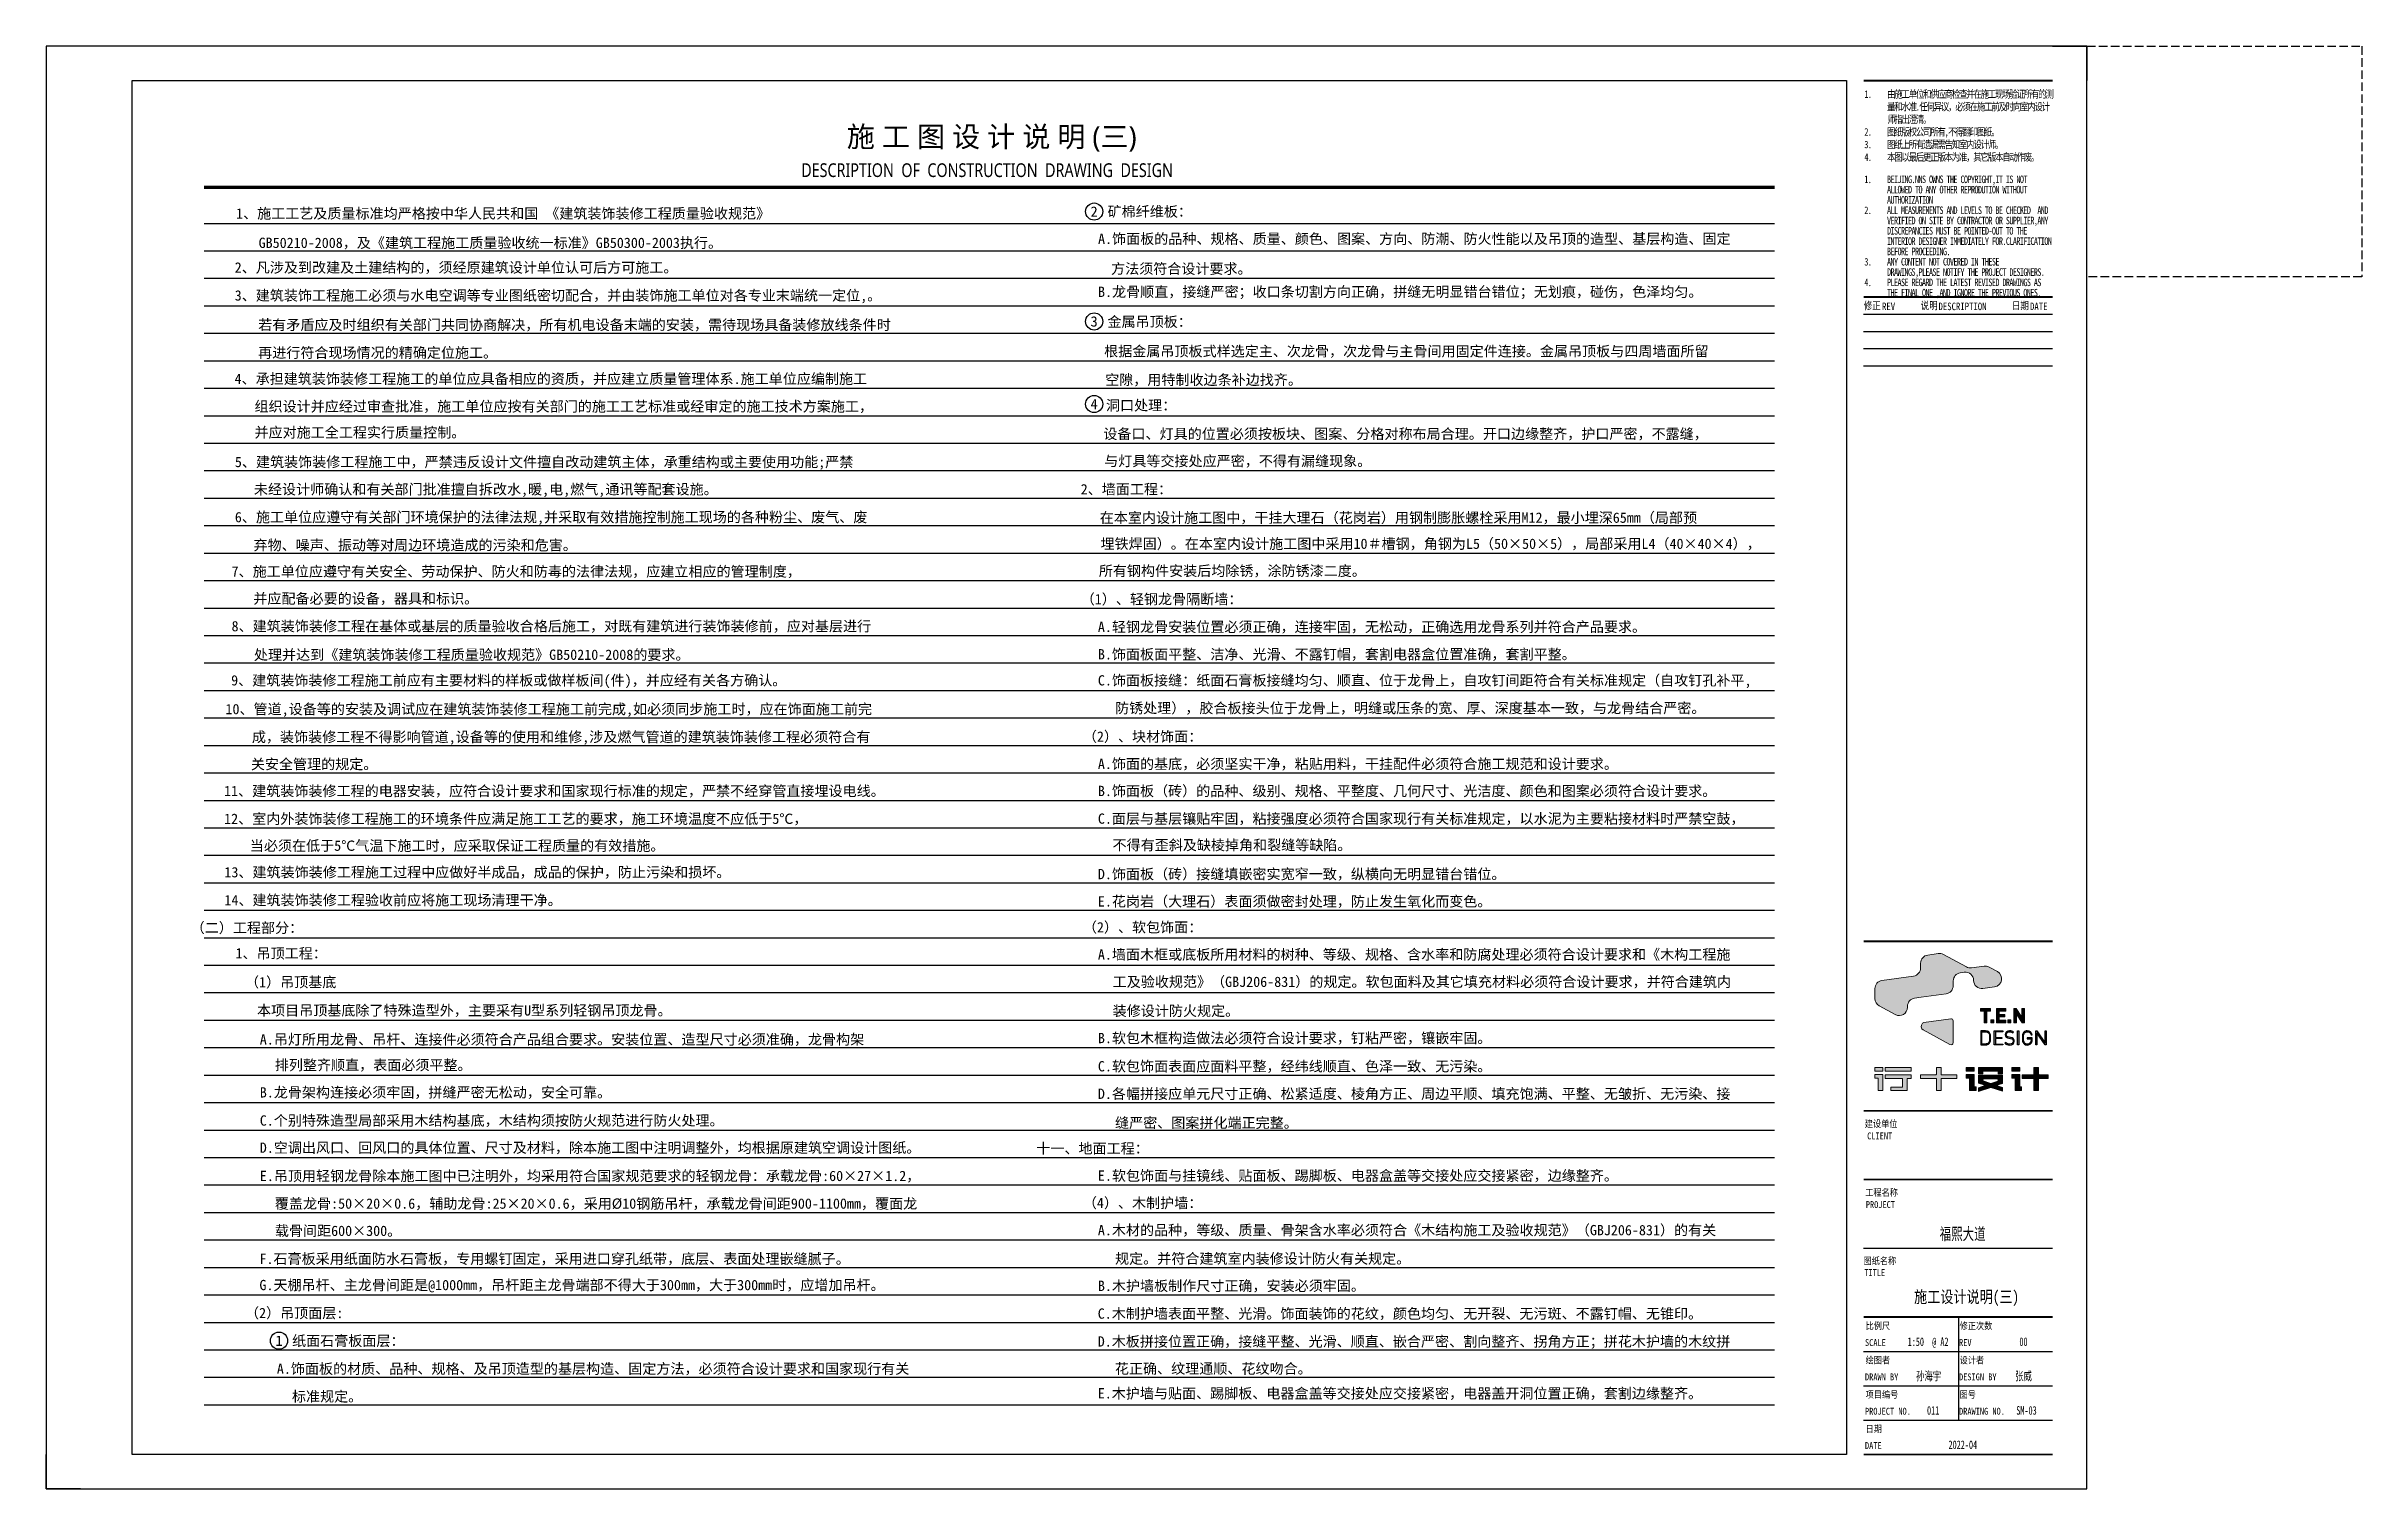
# Paper-space layout '布局' of a CAD drawing. Header units: millimetres. Extents: x -7887 to 894, y 542 to 1297.
# Drawn here: x -5191 to -4517, y 542 to 962 of the extents above; entities that cross this region are included whole.
import ezdxf
from ezdxf.enums import TextEntityAlignment as Align

# ---------------------------------------------------------------- set-up
doc = ezdxf.new("R2010")
doc.units = ezdxf.units.MM
doc.header["$LTSCALE"] = 10
doc.linetypes.add('DASH', pattern=[0.35, 0.25, -0.1])
for name, color, linetype in [('008-顶面文字标注', 3, 'Continuous'), ('_U+56FE_U+5C42 1', 7, 'Continuous'), ('AXIS_TEXT', 7, 'Continuous'), ('BJ-材料文字索引', 136, 'DASH'), ('I-TBLK', 7, 'Continuous'), ('ID_Anno_Dims', 3, 'Continuous'), ('ID_Elev_Pen 8', 8, 'Continuous'), ('Lm-text', 2, 'Continuous'), ('NW-01-尺寸标注', 252, 'Continuous'), ('T-TTLB-1', 1, 'Continuous')]:
    doc.layers.add(name, color=color, linetype=linetype)
doc.layers.add('TXT【文字】', color=42, linetype='Continuous', lineweight=0)
doc.styles.add('!PYH.V2008_note', font='')
doc.styles.add('宋体', font='', dxfattribs={"width": 0.8})
doc.styles.add('新宋体', font='', dxfattribs={"width": 0.7})
doc.styles.add('黑体', font='', dxfattribs={"width": 0.8, "height": 3})
doc.styles.get('!PYH.V2008_note').set_extended_font_data('SimSun')
doc.styles.get('宋体').set_extended_font_data('SimSun')
doc.styles.get('新宋体').set_extended_font_data('NSimSun')
doc.styles.get('黑体').set_extended_font_data('Microsoft YaHei')

psp = doc.layouts.new('布局')

# ---------------------------------------------------------------- texts
at = {"color": 77, "style": '!PYH.V2008_note'}
for s, p in [('   1、施工工艺及质量标准均严格按中华人民共和国 《建筑装饰装修工程质量验收规范》', (-5141.488, 912.113)), ('矿棉纤维板：', (-4881.666, 912.669, 249.931)), ('  GB50210-2008，及《建筑工程施工质量验收统一标准》GB50300-2003执行。', (-5132.879, 903.56, 124.965)), ('A.饰面板的品种、规格、质量、颜色、图案、方向、防潮、防火性能以及吊顶的造型、基层构造、固定', (-4884.447, 904.73, 124.965)), ('   2、凡涉及到改建及土建结构的，须经原建筑设计单位认可后方可施工。', (-5141.886, 896.373)), ('方法须符合设计要求。', (-4880.654, 896.024, 124.965)), ('   3、建筑装饰工程施工必须与水电空调等专业图纸密切配合，并由装饰施工单位对各专业末端统一定位,。', (-5141.886, 888.232)), ('B.龙骨顺直，接缝严密；收口条切割方向正确，拼缝无明显错台错位；无划痕，碰伤，色泽均匀。', (-4884.447, 889.295, 124.965)), ('若有矛盾应及时组织有关部门共同协商解决，所有机电设备末端的安装，需待现场具备装修放线条件时', (-5128.93, 879.677, 124.965)), ('金属吊顶板：', (-4881.704, 880.58, 249.931)), ('再进行符合现场情况的精确定位施工。', (-5128.93, 871.571)), ('根据金属吊顶板式样选定主、次龙骨，次龙骨与主骨间用固定件连接。金属吊顶板与四周墙面所留', (-4882.669, 871.994, 124.965)), ('   4、承担建筑装饰装修工程施工的单位应具备相应的资质，并应建立质量管理体系.施工单位应编制施工', (-5141.92, 863.966, 124.965)), ('空隙，用特制收边条补边找齐。', (-4882.38, 863.68, 124.965)), ('组织设计并应经过审查批准，施工单位应按有关部门的施工工艺标准或经审定的施工技术方案施工，', (-5130.002, 855.925)), ('洞口处理：', (-4882.141, 856.229, 249.931)), ('并应对施工全工程实行质量控制。  ', (-5130.002, 848.351, 124.965)), ('设备口、灯具的位置必须按板块、图案、分格对称布局合理。开口边缘整齐，护口严密，不露缝，', (-4882.912, 847.93, 124.965)), ('   5、建筑装饰装修工程施工中，严禁违反设计文件擅自改动建筑主体，承重结构或主要使用功能;严禁', (-5141.836, 839.75)), ('与灯具等交接处应严密，不得有漏缝现象。', (-4882.654, 840.02, 124.965)), ('  未经设计师确认和有关部门批准擅自拆改水,暖,电,燃气,通讯等配套设施。 ', (-5134.251, 831.798)), ('2、墙面工程：', (-4889.494, 831.817, 124.965)), ('   6、施工单位应遵守有关部门环境保护的法律法规,并采取有效措施控制施工现场的各种粉尘、废气、废', (-5141.836, 823.69)), ('在本室内设计施工图中，干挂大理石（花岗岩）用钢制膨胀螺栓采用M12，最小埋深65mm（局部预', (-4883.947, 823.529, 249.931)), ('     弃物、噪声、振动等对周边环境造成的污染和危害。 ', (-5140.481, 815.536)), ('埋铁焊固）。在本室内设计施工图中采用10＃槽钢，角钢为L5（50×50×5），局部采用L4（40×40×4），', (-4883.739, 815.932, 249.931)), ('   7、施工单位应遵守有关安全、劳动保护、防火和防毒的法律法规，应建立相应的管理制度，', (-5142.791, 807.864, 124.965)), ('所有钢构件安装后均除锈，涂防锈漆二度。', (-4884.226, 808.039, 124.965)), ('     并应配备必要的设备，器具和标识。 ', (-5140.551, 799.974, 124.965)), ('（1）、轻钢龙骨隔断墙：', (-4889.494, 799.805, 124.965)), ('   8、建筑装饰装修工程在基体或基层的质量验收合格后施工，对既有建筑进行装饰装修前，应对基层进行', (-5142.8, 791.93, 124.965)), ('A.轻钢龙骨安装位置必须正确，连接牢固，无松动，正确选用龙骨系列并符合产品要求。', (-4884.497, 791.726, 249.931)), ('  处理并达到《建筑装饰装修工程质量验收规范》GB50210-2008的要求。 ', (-5134.237, 783.616, 124.965)), ('B.饰面板面平整、洁净、光滑、不露钉帽，套割电器盒位置准确，套割平整。', (-4884.497, 783.744, 249.931)), ('   9、建筑装饰装修工程施工前应有主要材料的样板或做样板间(件)，并应经有关各方确认。', (-5142.927, 776.162, 124.965)), ('C.饰面板接缝：纸面石膏板接缝均匀、顺直、位于龙骨上，自攻钉间距符合有关标准规定（自攻钉孔补平,', (-4884.497, 776.153, 249.931)), ('  10、管道,设备等的安装及调试应在建筑装饰装修工程施工前完成,如必须同步施工时，应在饰面施工前完', (-5142.533, 767.788, 124.965)), ('防锈处理），胶合板接头位于龙骨上，明缝或压条的宽、厚、深度基本一致，与龙骨结合严密。', (-4879.495, 768.098, 249.931)), ('  成，装饰装修工程不得影响管道,设备等的使用和维修,涉及燃气管道的建筑装饰装修工程必须符合有', (-5134.839, 759.684, 124.965)), ('（2）、块材饰面：', (-4888.869, 759.793, 249.931)), ('关安全管理的规定。 ', (-5131.054, 751.753, 124.965)), ('A.饰面的基底，必须坚实干净，粘贴用料，干挂配件必须符合施工规范和设计要求。', (-4884.497, 751.829, 249.931)), ('   11、建筑装饰装修工程的电器安装，应符合设计要求和国家现行标准的规定，严禁不经穿管直接埋设电线。', (-5144.965, 743.953, 124.965)), ('B.饰面板（砖）的品种、级别、规格、平整度、几何尺寸、光洁度、颜色和图案必须符合设计要求。', (-4884.497, 743.954, 249.931)), ('   12、室内外装饰装修工程施工的环境条件应满足施工工艺的要求，施工环境温度不应低于5℃，', (-5144.965, 735.846, 124.965)), ('C.面层与基层镶贴牢固，粘接强度必须符合国家现行有关标准规定，以水泥为主要粘接材料时严禁空鼓，', (-4884.497, 735.895, 249.931)), ('  当必须在低于5℃气温下施工时，应采取保证工程质量的有效措施。 ', (-5135.44, 728.021, 124.965)), ('不得有歪斜及缺棱掉角和裂缝等缺陷。', (-4880.235, 728.197, 249.931)), ('   13、建筑装饰装修工程施工过程中应做好半成品，成品的保护，防止污染和损坏。', (-5144.885, 720.29, 124.965)), ('D.饰面板（砖）接缝填嵌密实宽窄一致，纵横向无明显错台错位。', (-4884.497, 719.753, 249.931)), ('   14、建筑装饰装修工程验收前应将施工现场清理干净。', (-5144.885, 712.171, 124.965)), ('E.花岗岩（大理石）表面须做密封处理，防止发生氧化而变色。', (-4884.497, 711.8, 249.931)), ('（2）、软包饰面：', (-4888.869, 704.268, 249.931)), ('   （二）工程部分：', (-5154.694, 704.112, 124.965)), ('1、吊顶工程：', (-5135.534, 696.674, 124.965)), ('A.墙面木框或底板所用材料的树种、等级、规格、含水率和防腐处理必须符合设计要求和《木构工程施', (-4884.497, 696.325, 249.931)), ('（1）吊顶基底', (-5132.762, 688.284, 124.965)), ('工及验收规范》（GBJ206-831）的规定。软包面料及其它填充材料必须符合设计要求，并符合建筑内', (-4880.19, 688.381, 249.931)), ('本项目吊顶基底除了特殊造型外，主要采有U型系列轻钢吊顶龙骨。', (-5129.276, 680.056, 124.965)), ('装修设计防火规定。', (-4880.19, 679.925, 249.931)), ('A.吊灯所用龙骨、吊杆、连接件必须符合产品组合要求。安装位置、造型尺寸必须准确，龙骨构架', (-5128.463, 671.603, 124.965)), ('B.软包木框构造做法必须符合设计要求，钉粘严密，镶嵌牢固。', (-4884.497, 672.005, 249.931)), ('排列整齐顺直，表面必须平整。', (-5124.091, 664.149, 124.965)), ('C.软包饰面表面应面料平整，经纬线顺直、色泽一致、无污染。', (-4884.497, 663.783, 249.931)), ('B.龙骨架构连接必须牢固，拼缝严密无松动，安全可靠。', (-5128.463, 656.185, 124.965)), ('D.各幅拼接应单元尺寸正确、松紧适度、棱角方正、周边平顺、填充饱满、平整、无皱折、无污染、接', (-4884.497, 655.781, 249.931)), ('C.个别特殊造型局部采用木结构基底，木结构须按防火规范进行防火处理。', (-5128.463, 647.995, 124.965)), ('缝严密、图案拼化端正完整。', (-4879.495, 647.328, 249.931)), ('D.空调出风口、回风口的具体位置、尺寸及材料，除本施工图中注明调整外，均根据原建筑空调设计图纸。', (-5128.463, 640.077, 124.965)), ('十一、地面工程：', (-4902.412, 639.86, 124.965)), ('E.吊顶用轻钢龙骨除本施工图中已注明外，均采用符合国家规范要求的轻钢龙骨：承载龙骨:60×27×1.2，', (-5128.445, 631.857, 124.965)), ('E.软包饰面与挂镜线、贴面板、踢脚板、电器盒盖等交接处应交接紧密，边缘整齐。', (-4884.497, 631.935, 249.931)), ('覆盖龙骨:50×20×0.6，辅助龙骨:25×20×0.6，采用%%C10钢筋吊杆，承载龙骨间距900-1100mm，覆面龙', (-5124.073, 623.803, 124.965)), ('（4）、木制护墙：', (-4888.869, 623.989, 249.931)), ('载骨间距600×300。', (-5124.073, 615.878, 124.965)), ('A.木材的品种，等级、质量、骨架含水率必须符合《木结构施工及验收规范》（GBJ206-831）的有关', (-4884.497, 616.074, 249.931)), ('F.石膏板采用纸面防水石膏板，专用螺钉固定，采用进口穿孔纸带，底层、表面处理嵌缝腻子。', (-5128.559, 607.728, 124.965)), ('规定。并符合建筑室内装修设计防火有关规定。', (-4879.495, 607.785, 249.931)), ('G.天棚吊杆、主龙骨间距是@1000mm，吊杆距主龙骨端部不得大于300mm，大于300mm时，应增加吊杆。', (-5128.559, 600.088, 124.965)), ('B.木护墙板制作尺寸正确，安装必须牢固。', (-4884.497, 599.851, 249.931)), ('（2）吊顶面层:', (-5132.762, 591.946, 124.965)), ('C.木制护墙表面平整、光滑。饰面装饰的花纹，颜色均匀、无开裂、无污斑、不露钉帽、无锥印。', (-4884.541, 591.772, 249.931)), ('纸面石膏板面层：', (-5119.069, 583.844, 124.965)), ('D.木板拼接位置正确，接缝平整、光滑、顺直、嵌合严密、割向整齐、拐角方正；拼花木护墙的木纹拼', (-4884.541, 583.661, 249.931)), ('A.饰面板的材质、品种、规格、及吊顶造型的基层构造、固定方法，必须符合设计要求和国家现行有关', (-5123.495, 575.725, 124.965)), ('花正确、纹理通顺、花纹吻合。', (-4879.539, 575.752, 249.931)), ('标准规定。', (-5119.1, 567.637, 124.965)), ('E.木护墙与贴面、踢脚板、电器盒盖等交接处应交接紧密，电器盖开洞位置正确，套割边缘整齐。', (-4884.541, 568.552, 249.931))]:
    psp.add_text(s, height=3, dxfattribs=at).set_placement(p)
at = {"layer": '008-顶面文字标注', "color": 2, "style": '宋体', "width": 0.8}
psp.add_text('施工设计说明(三)', height=3.5, dxfattribs=at).set_placement((-4646.902, 596.395))
at = {"layer": 'I-TBLK', "style": '新宋体', "width": 0.7}
psp.add_text('SM-03', height=2.5, dxfattribs=at).set_placement((-4614.175, 563.823), align=Align.CENTER)
at = {"layer": 'TXT【文字】', "style": '黑体'}
psp.add_text('施 工 图 设 计 说 明 (三)', height=6, dxfattribs=at).set_placement((-4915.403, 935.741), align=Align.MIDDLE)
at = {"layer": 'TXT【文字】', "style": '黑体', "width": 0.8}
psp.add_text('DESCRIPTION  OF  CONSTRUCTION  DRAWING  DESIGN', height=4, dxfattribs=at).set_placement((-4916.751, 926.206), align=Align.MIDDLE_CENTER)

# ---------------------------------------------------------------- blocks, each defined once
blk = doc.blocks.new('A$C199930ED')
at = {"layer": 'Lm-text'}
blk.add_circle((0, 2.5), 2.5, dxfattribs=at)
at = {"layer": 'Lm-text', "style": '!PYH.V2008_note', "width": 0.983256}
blk.add_attdef('1', text='', height=3, dxfattribs=at).set_placement((-1.07, 1), (1.04, 1), align=Align.FIT)
blk = doc.blocks.new('wenzige')
at = {"layer": 'Defpoints', "color": 250}
for points in [[(230483.26, 27936.72), (230940.44, 27936.72)], [(230483.26, 27928.72), (230940.44, 27928.72)], [(230483.26, 27920.72), (230940.44, 27920.72)], [(230483.26, 27912.72), (230940.44, 27912.72)], [(230483.26, 27904.72), (230940.44, 27904.72)], [(230483.26, 27896.72), (230940.44, 27896.72)], [(230483.26, 27888.72), (230940.44, 27888.72)], [(230483.26, 27880.72), (230940.44, 27880.72)], [(230483.26, 27872.72), (230940.44, 27872.72)], [(230483.26, 27864.72), (230940.44, 27864.72)], [(230483.26, 27856.72), (230940.44, 27856.72)], [(230483.26, 27848.72), (230940.44, 27848.72)], [(230483.26, 27840.72), (230940.44, 27840.72)], [(230483.26, 27832.72), (230940.44, 27832.72)], [(230483.26, 27824.72), (230940.44, 27824.72)], [(230483.26, 27816.72), (230940.44, 27816.72)], [(230483.26, 27808.72), (230940.44, 27808.72)], [(230483.26, 27800.72), (230940.44, 27800.72)], [(230483.26, 27792.72), (230940.44, 27792.72)], [(230483.26, 27784.72), (230940.44, 27784.72)], [(230483.26, 27776.72), (230940.44, 27776.72)], [(230483.26, 27768.72), (230940.44, 27768.72)], [(230483.26, 27760.72), (230940.44, 27760.72)], [(230483.26, 27752.72), (230940.44, 27752.72)], [(230483.26, 27744.72), (230940.44, 27744.72)], [(230483.26, 27736.72), (230940.44, 27736.72)], [(230483.26, 27728.72), (230940.44, 27728.72)], [(230483.26, 27720.72), (230940.44, 27720.72)], [(230483.26, 27712.72), (230940.44, 27712.72)], [(230483.26, 27704.72), (230940.44, 27704.72)], [(230483.26, 27696.72), (230940.44, 27696.72)], [(230483.26, 27688.72), (230940.44, 27688.72)], [(230483.26, 27680.72), (230940.44, 27680.72)], [(230483.26, 27672.72), (230940.44, 27672.72)], [(230483.26, 27664.72), (230940.44, 27664.72)], [(230483.26, 27656.72), (230940.44, 27656.72)], [(230483.26, 27648.72), (230940.44, 27648.72)], [(230483.26, 27640.72), (230940.44, 27640.72)], [(230483.26, 27632.72), (230940.44, 27632.72)], [(230483.26, 27624.72), (230940.44, 27624.72)], [(230483.26, 27616.72), (230940.44, 27616.72)], [(230483.26, 27608.72), (230940.44, 27608.72)], [(230483.26, 27600.72), (230940.44, 27600.72)], [(230483.26, 27592.72), (230940.44, 27592.72)]]:
    blk.add_lwpolyline(points, dxfattribs=at)
blk = doc.blocks.new('11111')
at = {"layer": '_U+56FE_U+5C42 1'}
h = blk.add_hatch(color=8, dxfattribs=at)
h.dxf.hatch_style = 2
edge = h.paths.add_edge_path()
edge.add_spline(control_points=[(3733.06, 5873.06), (3733.06, 5873.06), (3733.06, 5873.06), (3733.06, 5873.06), (3733.06, 5873.06), (3740.35, 5874.08), (3740.35, 5874.08), (3741.53, 5874.25), (3742.41, 5875.26), (3742.41, 5876.46), (3742.41, 5876.46), (3742.41, 5877.41), (3742.41, 5877.41), (3742.41, 5877.41), (3742.42, 5877.82), (3742.42, 5877.82), (3742.42, 5879.02), (3743.3, 5880.03), (3744.48, 5880.19), (3744.48, 5880.19), (3745.61, 5880.35), (3745.61, 5880.35), (3747.05, 5880.56), (3748.34, 5879.43), (3748.34, 5877.97), (3748.34, 5877.97), (3748.34, 5877.97), (3748.34, 5877.97), (3748.34, 5876.51), (3749.63, 5875.39), (3751.07, 5875.59), (3751.07, 5875.59), (3754.45, 5876.07), (3754.45, 5876.07), (3756.74, 5876.39), (3757.29, 5879.44), (3755.26, 5880.55), (3755.26, 5880.55), (3752.86, 5881.86), (3752.86, 5881.86), (3752.41, 5882.1), (3751.89, 5882.2), (3751.38, 5882.12), (3751.38, 5882.12), (3747.72, 5881.61), (3747.72, 5881.61), (3747.21, 5881.54), (3746.7, 5881.63), (3746.24, 5881.88), (3746.24, 5881.88), (3739.56, 5885.52), (3739.56, 5885.52), (3739.11, 5885.76), (3738.59, 5885.86), (3738.08, 5885.78), (3738.08, 5885.78), (3735, 5885.35), (3735, 5885.35), (3733.82, 5885.19), (3732.94, 5884.18), (3732.93, 5882.98), (3732.93, 5882.98), (3732.93, 5881.61), (3732.93, 5881.61), (3732.93, 5880.42), (3732.05, 5879.41), (3730.86, 5879.24), (3730.86, 5879.24), (3721.68, 5877.95), (3721.68, 5877.95), (3720.5, 5877.78), (3719.62, 5876.77), (3719.61, 5875.58), (3719.61, 5875.58), (3719.61, 5872.7), (3719.61, 5872.7), (3719.61, 5871.81), (3720.09, 5871), (3720.86, 5870.58), (3720.86, 5870.58), (3725.55, 5868.03), (3725.55, 5868.03), (3727.15, 5867.16), (3729.09, 5868.32), (3729.1, 5870.14), (3729.1, 5870.14), (3729.1, 5870.42), (3729.1, 5870.42), (3729.1, 5871.62), (3729.98, 5872.63), (3731.16, 5872.79), (3731.16, 5872.79), (3733.06, 5873.06), (3733.06, 5873.06)], knot_values=[0, 0, 0, 0, 1, 1, 1, 2, 2, 2, 3, 3, 3, 4, 4, 4, 5, 5, 5, 6, 6, 6, 7, 7, 7, 8, 8, 8, 9, 9, 9, 10, 10, 10, 11, 11, 11, 12, 12, 12, 13, 13, 13, 14, 14, 14, 15, 15, 15, 16, 16, 16, 17, 17, 17, 18, 18, 18, 19, 19, 19, 20, 20, 20, 21, 21, 21, 22, 22, 22, 23, 23, 23, 24, 24, 24, 25, 25, 25, 26, 26, 26, 27, 27, 27, 28, 28, 28, 29, 29, 29, 30, 30, 30, 31, 31, 31, 31], degree=3, periodic=0)
h = blk.add_hatch(color=251, dxfattribs=at)
h.dxf.hatch_style = 2
edge = h.paths.add_edge_path()
edge.add_spline(control_points=[(3741.69, 5866.79), (3741.69, 5866.79), (3733.86, 5865.69), (3733.86, 5865.69), (3733.72, 5865.67), (3733.59, 5865.6), (3733.49, 5865.5), (3732.82, 5864.83), (3733.04, 5863.91), (3733.68, 5863.56), (3733.68, 5863.56), (3741.47, 5859.32), (3741.47, 5859.32), (3741.87, 5859.11), (3742.36, 5859.39), (3742.36, 5859.85), (3742.36, 5859.85), (3742.37, 5866.19), (3742.37, 5866.19), (3742.37, 5866.56), (3742.05, 5866.84), (3741.69, 5866.79)], knot_values=[0, 0, 0, 0, 1, 1, 1, 2, 2, 2, 3, 3, 3, 4, 4, 4, 5, 5, 5, 6, 6, 6, 7, 7, 7, 7], degree=3, periodic=0)
h = blk.add_hatch(color=8, dxfattribs=at)
h.dxf.hatch_style = 2
h.paths.add_polyline_path([(3752.22, 5869.04), (3752.22, 5865.65), (3751.42, 5865.65), (3751.42, 5869.04), (3750.34, 5869.04), (3750.34, 5869.75), (3753.29, 5869.75), (3753.29, 5869.04)])
h = blk.add_hatch(color=8, dxfattribs=at)
h.dxf.hatch_style = 2
h.paths.add_polyline_path([(3753.34, 5865.65), (3753.34, 5866.5), (3754.2, 5866.5), (3754.2, 5865.65)])
h = blk.add_hatch(color=8, dxfattribs=at)
h.dxf.hatch_style = 2
h.paths.add_polyline_path([(3755.02, 5865.65), (3755.02, 5869.75), (3757.72, 5869.75), (3757.72, 5869.04), (3755.82, 5869.04), (3755.82, 5868.07), (3757.43, 5868.07), (3757.43, 5867.36), (3755.82, 5867.36), (3755.82, 5866.36), (3757.72, 5866.36), (3757.72, 5865.65)])
h = blk.add_hatch(color=8, dxfattribs=at)
h.dxf.hatch_style = 2
h.paths.add_polyline_path([(3758.36, 5865.65), (3758.36, 5866.5), (3759.22, 5866.5), (3759.22, 5865.65)])
h = blk.add_hatch(color=8, dxfattribs=at)
h.dxf.hatch_style = 2
h.paths.add_polyline_path([(3762.46, 5865.65), (3760.84, 5868.17), (3760.84, 5865.65), (3760.04, 5865.65), (3760.04, 5869.75), (3760.75, 5869.75), (3762.38, 5867.24), (3762.38, 5869.75), (3763.18, 5869.75), (3763.18, 5865.65)])
h = blk.add_hatch(color=8, dxfattribs=at)
h.dxf.hatch_style = 2
h.paths.add_polyline_path([(3769.14, 5859.18), (3766.79, 5862.73), (3766.79, 5859.18), (3766.48, 5859.18), (3766.48, 5863.26), (3766.79, 5863.26), (3769.14, 5859.72), (3769.14, 5863.26), (3769.45, 5863.26), (3769.45, 5859.18)])
edge = h.paths.add_edge_path()
edge.add_spline(control_points=[(3765.05, 5859.61), (3764.78, 5859.32), (3764.39, 5859.14), (3763.98, 5859.14), (3763.6, 5859.14), (3763.23, 5859.29), (3762.96, 5859.56), (3762.59, 5859.94), (3762.58, 5860.3), (3762.58, 5861.22), (3762.58, 5862.15), (3762.59, 5862.51), (3762.96, 5862.88), (3763.23, 5863.15), (3763.6, 5863.3), (3763.98, 5863.3), (3764.7, 5863.3), (3765.25, 5862.83), (3765.38, 5862.1), (3765.38, 5862.1), (3765.07, 5862.1), (3765.07, 5862.1), (3764.95, 5862.67), (3764.53, 5863.02), (3763.98, 5863.02), (3763.69, 5863.02), (3763.41, 5862.91), (3763.21, 5862.71), (3762.91, 5862.41), (3762.89, 5862.1), (3762.89, 5861.22), (3762.89, 5860.34), (3762.91, 5860.03), (3763.21, 5859.74), (3763.41, 5859.53), (3763.69, 5859.42), (3763.98, 5859.42), (3764.3, 5859.42), (3764.62, 5859.56), (3764.83, 5859.82), (3765.01, 5860.03), (3765.08, 5860.27), (3765.08, 5860.62), (3765.08, 5860.62), (3765.08, 5860.99), (3765.08, 5860.99), (3765.08, 5860.99), (3763.98, 5860.99), (3763.98, 5860.99), (3763.98, 5860.99), (3763.98, 5861.27), (3763.98, 5861.27), (3763.98, 5861.27), (3765.39, 5861.27), (3765.39, 5861.27), (3765.39, 5861.27), (3765.39, 5860.6), (3765.39, 5860.6), (3765.39, 5860.18), (3765.3, 5859.87), (3765.05, 5859.61)], knot_values=[0, 0, 0, 0, 1, 1, 1, 2, 2, 2, 3, 3, 3, 4, 4, 4, 5, 5, 5, 6, 6, 6, 7, 7, 7, 8, 8, 8, 9, 9, 9, 10, 10, 10, 11, 11, 11, 12, 12, 12, 13, 13, 13, 14, 14, 14, 15, 15, 15, 16, 16, 16, 17, 17, 17, 18, 18, 18, 19, 19, 19, 20, 20, 20, 20], degree=3, periodic=0)
h.paths.add_polyline_path([(3761.17, 5859.18), (3761.17, 5863.26), (3761.48, 5863.26), (3761.48, 5859.18)])
edge = h.paths.add_edge_path()
edge.add_spline(control_points=[(3758.82, 5859.14), (3758.22, 5859.14), (3757.84, 5859.31), (3757.46, 5859.68), (3757.46, 5859.68), (3757.68, 5859.9), (3757.68, 5859.9), (3758.05, 5859.53), (3758.35, 5859.42), (3758.84, 5859.42), (3759.48, 5859.42), (3759.89, 5859.73), (3759.89, 5860.26), (3759.89, 5860.5), (3759.82, 5860.7), (3759.67, 5860.84), (3759.52, 5860.96), (3759.41, 5861), (3759.08, 5861.05), (3759.08, 5861.05), (3758.6, 5861.13), (3758.6, 5861.13), (3758.29, 5861.18), (3758.04, 5861.28), (3757.87, 5861.43), (3757.65, 5861.61), (3757.55, 5861.86), (3757.55, 5862.18), (3757.55, 5862.86), (3758.04, 5863.3), (3758.82, 5863.3), (3759.32, 5863.3), (3759.65, 5863.16), (3760, 5862.86), (3760, 5862.86), (3759.79, 5862.66), (3759.79, 5862.66), (3759.54, 5862.88), (3759.29, 5863.03), (3758.8, 5863.03), (3758.21, 5863.03), (3757.86, 5862.71), (3757.86, 5862.19), (3757.86, 5861.96), (3757.92, 5861.78), (3758.07, 5861.66), (3758.21, 5861.54), (3758.45, 5861.44), (3758.68, 5861.4), (3758.68, 5861.4), (3759.12, 5861.34), (3759.12, 5861.34), (3759.5, 5861.28), (3759.67, 5861.21), (3759.85, 5861.07), (3760.07, 5860.88), (3760.2, 5860.6), (3760.2, 5860.27), (3760.2, 5859.59), (3759.67, 5859.14), (3758.82, 5859.14)], knot_values=[0, 0, 0, 0, 1, 1, 1, 2, 2, 2, 3, 3, 3, 4, 4, 4, 5, 5, 5, 6, 6, 6, 7, 7, 7, 8, 8, 8, 9, 9, 9, 10, 10, 10, 11, 11, 11, 12, 12, 12, 13, 13, 13, 14, 14, 14, 15, 15, 15, 16, 16, 16, 17, 17, 17, 18, 18, 18, 19, 19, 19, 20, 20, 20, 20], degree=3, periodic=0)
h.paths.add_polyline_path([(3754.37, 5859.18), (3754.37, 5863.26), (3756.85, 5863.26), (3756.85, 5862.99), (3754.68, 5862.99), (3754.68, 5861.38), (3756.53, 5861.38), (3756.53, 5861.1), (3754.68, 5861.1), (3754.68, 5859.45), (3756.85, 5859.45), (3756.85, 5859.18)])
h = blk.add_hatch(color=8, dxfattribs=at)
h.paths.add_polyline_path([(3730.22, 5852.64), (3730.22, 5851.58), (3722.61, 5851.58), (3722.61, 5852.64)])
h.paths.add_polyline_path([(3721.92, 5852.64), (3721.92, 5851.58), (3719.61, 5851.58), (3719.61, 5852.64)])
edge = h.paths.add_edge_path()
edge.add_spline(control_points=[(3721.92, 5850.53), (3721.92, 5850.53), (3721.92, 5850.51), (3721.92, 5850.51), (3721.92, 5850.51), (3721.92, 5845.9), (3721.92, 5845.9), (3721.92, 5845.9), (3720.59, 5845.9), (3720.59, 5845.9), (3720.59, 5845.9), (3720.59, 5849.32), (3720.59, 5849.32), (3720.59, 5849.4), (3720.52, 5849.46), (3720.45, 5849.46), (3720.45, 5849.46), (3719.61, 5849.46), (3719.61, 5849.46), (3719.61, 5849.46), (3719.61, 5850.53), (3719.61, 5850.53), (3719.61, 5850.53), (3721.92, 5850.53), (3721.92, 5850.53)], knot_values=[0, 0, 0, 0, 1, 1, 1, 2, 2, 2, 3, 3, 3, 4, 4, 4, 5, 5, 5, 6, 6, 6, 7, 7, 7, 8, 8, 8, 8], degree=3, periodic=0)
edge = h.paths.add_edge_path()
edge.add_spline(control_points=[(3730.22, 5850.51), (3730.22, 5850.51), (3730.22, 5849.44), (3730.22, 5849.44), (3730.22, 5849.44), (3729.11, 5849.44), (3729.11, 5849.44), (3729.04, 5849.44), (3728.97, 5849.38), (3728.97, 5849.3), (3728.97, 5849.3), (3728.97, 5845.91), (3728.97, 5845.91), (3728.97, 5845.91), (3724.21, 5845.9), (3724.21, 5845.9), (3724.21, 5845.9), (3724.21, 5846.88), (3724.21, 5846.88), (3724.21, 5846.88), (3727.5, 5846.88), (3727.5, 5846.88), (3727.58, 5846.88), (3727.64, 5846.95), (3727.64, 5847.02), (3727.64, 5847.02), (3727.64, 5849.3), (3727.64, 5849.3), (3727.64, 5849.38), (3727.58, 5849.44), (3727.5, 5849.44), (3727.5, 5849.44), (3722.61, 5849.44), (3722.61, 5849.44), (3722.61, 5849.44), (3722.61, 5850.51), (3722.61, 5850.51), (3722.61, 5850.51), (3730.22, 5850.51), (3730.22, 5850.51)], knot_values=[0, 0, 0, 0, 1, 1, 1, 2, 2, 2, 3, 3, 3, 4, 4, 4, 5, 5, 5, 6, 6, 6, 7, 7, 7, 8, 8, 8, 9, 9, 9, 10, 10, 10, 11, 11, 11, 12, 12, 12, 13, 13, 13, 13], degree=3, periodic=0)
h = blk.add_hatch(color=8, dxfattribs=at)
edge = h.paths.add_edge_path()
edge.add_spline(control_points=[(3738.86, 5852.64), (3738.86, 5852.64), (3738.86, 5850.67), (3738.86, 5850.67), (3738.86, 5850.59), (3738.93, 5850.52), (3739.02, 5850.52), (3739.02, 5850.52), (3743.49, 5850.52), (3743.49, 5850.52), (3743.49, 5850.52), (3743.49, 5849.45), (3743.49, 5849.45), (3743.49, 5849.45), (3739.02, 5849.45), (3739.02, 5849.45), (3738.93, 5849.45), (3738.86, 5849.38), (3738.86, 5849.3), (3738.86, 5849.3), (3738.86, 5845.9), (3738.86, 5845.9), (3738.86, 5845.9), (3737.53, 5845.9), (3737.53, 5845.9), (3737.53, 5845.9), (3737.53, 5849.3), (3737.53, 5849.3), (3737.53, 5849.38), (3737.46, 5849.45), (3737.37, 5849.45), (3737.37, 5849.45), (3732.9, 5849.45), (3732.9, 5849.45), (3732.9, 5849.45), (3732.9, 5850.52), (3732.9, 5850.52), (3732.9, 5850.52), (3737.37, 5850.52), (3737.37, 5850.52), (3737.46, 5850.52), (3737.53, 5850.59), (3737.53, 5850.67), (3737.53, 5850.67), (3737.53, 5852.64), (3737.53, 5852.64), (3737.53, 5852.64), (3738.86, 5852.64), (3738.86, 5852.64)], knot_values=[0, 0, 0, 0, 1, 1, 1, 2, 2, 2, 3, 3, 3, 4, 4, 4, 5, 5, 5, 6, 6, 6, 7, 7, 7, 8, 8, 8, 9, 9, 9, 10, 10, 10, 11, 11, 11, 12, 12, 12, 13, 13, 13, 14, 14, 14, 15, 15, 15, 16, 16, 16, 16], degree=3, periodic=0)
for points in [[(3748.48, 5852.64), (3746.17, 5852.64), (3746.17, 5851.58), (3748.48, 5851.58)], [(3761.77, 5852.64), (3759.46, 5852.64), (3759.46, 5851.58), (3761.77, 5851.58)]]:
    blk.add_hatch(color=8, dxfattribs=at).paths.add_polyline_path(points)
h = blk.add_hatch(color=8, dxfattribs=at)
edge = h.paths.add_edge_path()
edge.add_spline(control_points=[(3748.48, 5847.11), (3748.48, 5847.11), (3748.48, 5850.51), (3748.48, 5850.51), (3748.48, 5850.51), (3748.48, 5850.53), (3748.48, 5850.53), (3748.48, 5850.53), (3746.17, 5850.53), (3746.17, 5850.53), (3746.17, 5850.53), (3746.17, 5849.46), (3746.17, 5849.46), (3746.17, 5849.46), (3747.01, 5849.46), (3747.01, 5849.46), (3747.09, 5849.46), (3747.15, 5849.4), (3747.15, 5849.32), (3747.15, 5849.32), (3747.15, 5845.9), (3747.15, 5845.9), (3747.15, 5845.9), (3747.16, 5845.9), (3747.16, 5845.9), (3747.16, 5845.9), (3748.48, 5845.9), (3748.48, 5845.9), (3748.48, 5845.9), (3749.05, 5845.9), (3749.05, 5845.9), (3749.05, 5845.9), (3749.05, 5846.97), (3749.05, 5846.97), (3749.05, 5846.97), (3748.62, 5846.97), (3748.62, 5846.97), (3748.54, 5846.97), (3748.48, 5847.03), (3748.48, 5847.11)], knot_values=[0, 0, 0, 0, 1, 1, 1, 2, 2, 2, 3, 3, 3, 4, 4, 4, 5, 5, 5, 6, 6, 6, 7, 7, 7, 8, 8, 8, 9, 9, 9, 10, 10, 10, 11, 11, 11, 12, 12, 12, 13, 13, 13, 13], degree=3, periodic=0)
h = blk.add_hatch(color=8, dxfattribs=at)
edge = h.paths.add_edge_path()
edge.add_spline(control_points=[(3749.75, 5852.64), (3749.75, 5852.64), (3749.75, 5852.64), (3749.75, 5852.64), (3749.75, 5852.64), (3749.75, 5852.64), (3749.75, 5852.64), (3749.75, 5852.64), (3749.75, 5852.64), (3749.75, 5852.64), (3749.75, 5852.64), (3749.75, 5850.8), (3749.75, 5850.8), (3749.75, 5850.8), (3749.75, 5850.79), (3749.75, 5850.79), (3749.75, 5850.79), (3751.07, 5850.79), (3751.07, 5850.79), (3751.07, 5850.79), (3751.07, 5851.44), (3751.07, 5851.44), (3751.07, 5851.51), (3751.14, 5851.58), (3751.22, 5851.58), (3751.22, 5851.58), (3755.32, 5851.58), (3755.32, 5851.58), (3755.4, 5851.58), (3755.46, 5851.51), (3755.46, 5851.44), (3755.46, 5851.44), (3755.46, 5850.79), (3755.46, 5850.79), (3755.46, 5850.79), (3756.78, 5850.79), (3756.78, 5850.79), (3756.78, 5850.79), (3756.78, 5850.8), (3756.78, 5850.8), (3756.78, 5850.8), (3756.78, 5851.58), (3756.78, 5851.58), (3756.78, 5851.58), (3756.78, 5852.64), (3756.78, 5852.64), (3756.78, 5852.64), (3756.78, 5852.64), (3756.78, 5852.64), (3756.78, 5852.64), (3756.78, 5852.64), (3756.78, 5852.64), (3756.78, 5852.64), (3749.75, 5852.64), (3749.75, 5852.64)], knot_values=[0, 0, 0, 0, 1, 1, 1, 2, 2, 2, 3, 3, 3, 4, 4, 4, 5, 5, 5, 6, 6, 6, 7, 7, 7, 8, 8, 8, 9, 9, 9, 10, 10, 10, 11, 11, 11, 12, 12, 12, 13, 13, 13, 14, 14, 14, 15, 15, 15, 16, 16, 16, 17, 17, 17, 18, 18, 18, 18], degree=3, periodic=0)
h = blk.add_hatch(color=8, dxfattribs=at)
edge = h.paths.add_edge_path()
edge.add_spline(control_points=[(3749.75, 5850.35), (3749.75, 5850.35), (3749.75, 5850.35), (3749.75, 5850.35), (3749.75, 5850.35), (3749.75, 5848.23), (3749.75, 5848.23), (3749.75, 5848.23), (3749.75, 5848.23), (3749.75, 5848.23), (3749.75, 5848.23), (3749.75, 5848.04), (3749.75, 5848.04), (3749.75, 5848.04), (3751.59, 5847.43), (3751.59, 5847.43), (3751.63, 5847.41), (3751.63, 5847.36), (3751.59, 5847.35), (3751.59, 5847.35), (3749.75, 5846.73), (3749.75, 5846.73), (3749.75, 5846.73), (3749.75, 5845.61), (3749.75, 5845.61), (3749.75, 5845.61), (3753.32, 5846.81), (3753.32, 5846.81), (3753.35, 5846.82), (3753.38, 5846.82), (3753.41, 5846.81), (3753.41, 5846.81), (3756.78, 5845.68), (3756.78, 5845.68), (3756.78, 5845.68), (3756.78, 5846.8), (3756.78, 5846.8), (3756.78, 5846.8), (3755.15, 5847.35), (3755.15, 5847.35), (3755.11, 5847.36), (3755.11, 5847.41), (3755.15, 5847.43), (3755.15, 5847.43), (3756.78, 5847.98), (3756.78, 5847.98), (3756.78, 5847.98), (3756.78, 5848.23), (3756.78, 5848.23), (3756.78, 5848.23), (3756.78, 5850.35), (3756.78, 5850.35), (3756.78, 5850.35), (3756.78, 5850.35), (3756.78, 5850.35), (3756.78, 5850.35), (3749.75, 5850.35), (3749.75, 5850.35)], knot_values=[0, 0, 0, 0, 1, 1, 1, 2, 2, 2, 3, 3, 3, 4, 4, 4, 5, 5, 5, 6, 6, 6, 7, 7, 7, 8, 8, 8, 9, 9, 9, 10, 10, 10, 11, 11, 11, 12, 12, 12, 13, 13, 13, 14, 14, 14, 15, 15, 15, 16, 16, 16, 17, 17, 17, 18, 18, 18, 19, 19, 19, 19], degree=3, periodic=0)
edge = h.paths.add_edge_path()
edge.add_spline(control_points=[(3755.46, 5848.75), (3755.46, 5848.69), (3755.42, 5848.63), (3755.36, 5848.61), (3755.36, 5848.61), (3753.41, 5847.96), (3753.41, 5847.96), (3753.38, 5847.95), (3753.35, 5847.95), (3753.32, 5847.96), (3753.32, 5847.96), (3751.17, 5848.68), (3751.17, 5848.68), (3751.11, 5848.7), (3751.07, 5848.75), (3751.07, 5848.82), (3751.07, 5848.82), (3751.07, 5849.14), (3751.07, 5849.14), (3751.07, 5849.22), (3751.14, 5849.28), (3751.22, 5849.28), (3751.22, 5849.28), (3755.32, 5849.28), (3755.32, 5849.28), (3755.4, 5849.28), (3755.46, 5849.22), (3755.46, 5849.14), (3755.46, 5849.14), (3755.46, 5848.75), (3755.46, 5848.75)], knot_values=[0, 0, 0, 0, 1, 1, 1, 2, 2, 2, 3, 3, 3, 4, 4, 4, 5, 5, 5, 6, 6, 6, 7, 7, 7, 8, 8, 8, 9, 9, 9, 10, 10, 10, 10], degree=3, periodic=0)
h = blk.add_hatch(color=8, dxfattribs=at)
edge = h.paths.add_edge_path()
edge.add_spline(control_points=[(3761.77, 5847.11), (3761.77, 5847.11), (3761.77, 5850.51), (3761.77, 5850.51), (3761.77, 5850.51), (3761.77, 5850.53), (3761.77, 5850.53), (3761.77, 5850.53), (3759.46, 5850.53), (3759.46, 5850.53), (3759.46, 5850.53), (3759.46, 5849.46), (3759.46, 5849.46), (3759.46, 5849.46), (3760.3, 5849.46), (3760.3, 5849.46), (3760.38, 5849.46), (3760.44, 5849.4), (3760.44, 5849.32), (3760.44, 5849.32), (3760.44, 5845.9), (3760.44, 5845.9), (3760.44, 5845.9), (3760.45, 5845.9), (3760.45, 5845.9), (3760.45, 5845.9), (3761.77, 5845.9), (3761.77, 5845.9), (3761.77, 5845.9), (3762.34, 5845.9), (3762.34, 5845.9), (3762.34, 5845.9), (3762.34, 5846.97), (3762.34, 5846.97), (3762.34, 5846.97), (3761.91, 5846.97), (3761.91, 5846.97), (3761.84, 5846.97), (3761.77, 5847.03), (3761.77, 5847.11)], knot_values=[0, 0, 0, 0, 1, 1, 1, 2, 2, 2, 3, 3, 3, 4, 4, 4, 5, 5, 5, 6, 6, 6, 7, 7, 7, 8, 8, 8, 9, 9, 9, 10, 10, 10, 11, 11, 11, 12, 12, 12, 13, 13, 13, 13], degree=3, periodic=0)
h = blk.add_hatch(color=8, dxfattribs=at)
edge = h.paths.add_edge_path()
edge.add_spline(control_points=[(3767.4, 5850.52), (3767.32, 5850.52), (3767.26, 5850.58), (3767.26, 5850.66), (3767.26, 5850.66), (3767.26, 5852.64), (3767.26, 5852.64), (3767.26, 5852.64), (3765.92, 5852.64), (3765.92, 5852.64), (3765.92, 5852.64), (3765.92, 5850.66), (3765.92, 5850.66), (3765.92, 5850.58), (3765.86, 5850.52), (3765.78, 5850.52), (3765.78, 5850.52), (3762.45, 5850.52), (3762.45, 5850.52), (3762.45, 5850.52), (3762.45, 5849.45), (3762.45, 5849.45), (3762.45, 5849.45), (3765.78, 5849.45), (3765.78, 5849.45), (3765.86, 5849.45), (3765.92, 5849.39), (3765.92, 5849.31), (3765.92, 5849.31), (3765.92, 5845.9), (3765.92, 5845.9), (3765.92, 5845.9), (3767.26, 5845.9), (3767.26, 5845.9), (3767.26, 5845.9), (3767.26, 5849.31), (3767.26, 5849.31), (3767.26, 5849.39), (3767.32, 5849.45), (3767.4, 5849.45), (3767.4, 5849.45), (3770.06, 5849.45), (3770.06, 5849.45), (3770.06, 5849.45), (3770.06, 5850.52), (3770.06, 5850.52), (3770.06, 5850.52), (3767.4, 5850.52), (3767.4, 5850.52)], knot_values=[0, 0, 0, 0, 1, 1, 1, 2, 2, 2, 3, 3, 3, 4, 4, 4, 5, 5, 5, 6, 6, 6, 7, 7, 7, 8, 8, 8, 9, 9, 9, 10, 10, 10, 11, 11, 11, 12, 12, 12, 13, 13, 13, 14, 14, 14, 15, 15, 15, 16, 16, 16, 16], degree=3, periodic=0)
at = {"layer": 'NW-01-尺寸标注'}
h = blk.add_hatch(color=8, dxfattribs=at)
h.dxf.hatch_style = 1
edge = h.paths.add_edge_path()
edge.add_spline(control_points=[(3752.88, 5859.55), (3753.29, 5859.96), (3753.27, 5860.73), (3753.27, 5861.28), (3753.27, 5861.83), (3753.29, 5862.48), (3752.88, 5862.89)], knot_values=[5, 5, 5, 5, 6, 6, 6, 7, 7, 7, 7], degree=3, periodic=0)
edge.add_spline(control_points=[(3752.88, 5862.89), (3752.64, 5863.13), (3752.28, 5863.26), (3751.86, 5863.26)], knot_values=[4, 4, 4, 4, 5, 5, 5, 5], degree=3, periodic=0)
edge.add_spline(control_points=[(3751.86, 5863.26), (3751.86, 5863.26), (3750.48, 5863.26), (3750.48, 5863.26), (3750.48, 5863.26), (3750.48, 5862.24), (3750.48, 5861.22)], knot_values=[2.5, 2.5, 2.5, 2.5, 3.5, 3.5, 3.5, 4, 4, 4, 4], degree=3, periodic=0)
edge.add_spline(control_points=[(3750.48, 5861.22), (3750.48, 5860.2), (3750.48, 5859.18), (3750.48, 5859.18), (3750.48, 5859.18), (3750.83, 5859.18), (3751.17, 5859.18)], knot_values=[1.5, 1.5, 1.5, 1.5, 2, 2, 2, 2.5, 2.5, 2.5, 2.5], degree=3, periodic=0)
edge.add_spline(control_points=[(3751.17, 5859.18), (3751.51, 5859.18), (3751.86, 5859.18), (3751.86, 5859.18), (3752.28, 5859.18), (3752.64, 5859.31), (3752.88, 5859.55)], knot_values=[0, 0, 0, 0, 0.5, 0.5, 0.5, 1.5, 1.5, 1.5, 1.5], degree=3, periodic=0)
edge = h.paths.add_edge_path(flags=16)
edge.add_spline(control_points=[(3752.66, 5862.67), (3752.99, 5862.34), (3752.96, 5861.73), (3752.96, 5861.28), (3752.96, 5860.83), (3752.99, 5860.1), (3752.66, 5859.77)], knot_values=[5, 5, 5, 5, 6, 6, 6, 7, 7, 7, 7], degree=3, periodic=0)
edge.add_spline(control_points=[(3752.66, 5859.77), (3752.42, 5859.53), (3752.11, 5859.45), (3751.78, 5859.45)], knot_values=[4, 4, 4, 4, 5, 5, 5, 5], degree=3, periodic=0)
edge.add_spline(control_points=[(3751.78, 5859.45), (3751.78, 5859.45), (3750.79, 5859.45), (3750.79, 5859.45), (3750.79, 5859.45), (3750.79, 5860.34), (3750.79, 5861.22)], knot_values=[2.5, 2.5, 2.5, 2.5, 3.5, 3.5, 3.5, 4, 4, 4, 4], degree=3, periodic=0)
edge.add_spline(control_points=[(3750.79, 5861.22), (3750.79, 5862.1), (3750.79, 5862.99), (3750.79, 5862.99), (3750.79, 5862.99), (3751.04, 5862.99), (3751.29, 5862.99)], knot_values=[1.5, 1.5, 1.5, 1.5, 2, 2, 2, 2.5, 2.5, 2.5, 2.5], degree=3, periodic=0)
edge.add_spline(control_points=[(3751.29, 5862.99), (3751.53, 5862.99), (3751.78, 5862.99), (3751.78, 5862.99), (3752.11, 5862.99), (3752.42, 5862.91), (3752.66, 5862.67)], knot_values=[0, 0, 0, 0, 0.5, 0.5, 0.5, 1.5, 1.5, 1.5, 1.5], degree=3, periodic=0)
at = {"color": 1, "const_width": 0.5}
for points in [[(3716.32, 6139.96), (3771.32, 6139.96)], [(3716.32, 6076.96), (3771.32, 6076.96)]]:
    blk.add_lwpolyline(points, dxfattribs=at)
at = {"color": 8, "const_width": 0.5}
for points in [[(3716.32, 5889.34), (3771.32, 5889.34)], [(3716.32, 5839.96), (3771.32, 5839.96)], [(3716.32, 5819.96), (3771.32, 5819.96)], [(3716.32, 5779.96), (3771.32, 5779.96)], [(3716.32, 5739.96), (3771.32, 5739.96)]]:
    blk.add_lwpolyline(points, dxfattribs=at)
at = {"layer": '_U+56FE_U+5C42 1', "color": 8, "lineweight": 0}
for points in [[(3752.22, 5869.04), (3752.22, 5865.65), (3751.42, 5865.65), (3751.42, 5869.04), (3750.34, 5869.04), (3750.34, 5869.75), (3753.29, 5869.75), (3753.29, 5869.04), (3752.22, 5869.04)], [(3753.34, 5865.65), (3753.34, 5866.5), (3754.2, 5866.5), (3754.2, 5865.65), (3753.34, 5865.65)], [(3755.02, 5865.65), (3755.02, 5869.75), (3757.72, 5869.75), (3757.72, 5869.04), (3755.82, 5869.04), (3755.82, 5868.07), (3757.43, 5868.07), (3757.43, 5867.36), (3755.82, 5867.36), (3755.82, 5866.36), (3757.72, 5866.36), (3757.72, 5865.65), (3755.02, 5865.65)], [(3758.36, 5865.65), (3758.36, 5866.5), (3759.22, 5866.5), (3759.22, 5865.65), (3758.36, 5865.65)], [(3762.46, 5865.65), (3760.84, 5868.17), (3760.84, 5865.65), (3760.04, 5865.65), (3760.04, 5869.75), (3760.75, 5869.75), (3762.38, 5867.24), (3762.38, 5869.75), (3763.18, 5869.75), (3763.18, 5865.65), (3762.46, 5865.65)], [(3721.92, 5852.64), (3721.92, 5851.58), (3719.61, 5851.58), (3719.61, 5852.64), (3721.92, 5852.64)], [(3730.22, 5852.64), (3730.22, 5851.58), (3722.61, 5851.58), (3722.61, 5852.64), (3730.22, 5852.64)], [(3748.48, 5852.64), (3746.17, 5852.64), (3746.17, 5851.58), (3748.48, 5851.58), (3748.48, 5852.64)], [(3761.77, 5852.64), (3759.46, 5852.64), (3759.46, 5851.58), (3761.77, 5851.58), (3761.77, 5852.64)]]:
    blk.add_lwpolyline(points, dxfattribs=at)
at = {"layer": '_U+56FE_U+5C42 1', "color": 8}
for points in [[(3754.37, 5859.18), (3754.37, 5863.26), (3756.85, 5863.26), (3756.85, 5862.99), (3754.68, 5862.99), (3754.68, 5861.38), (3756.53, 5861.38), (3756.53, 5861.1), (3754.68, 5861.1), (3754.68, 5859.45), (3756.85, 5859.45), (3756.85, 5859.18), (3754.37, 5859.18)], [(3761.17, 5859.18), (3761.17, 5863.26), (3761.48, 5863.26), (3761.48, 5859.18), (3761.17, 5859.18)], [(3769.14, 5859.18), (3766.79, 5862.73), (3766.79, 5859.18), (3766.48, 5859.18), (3766.48, 5863.26), (3766.79, 5863.26), (3769.14, 5859.72), (3769.14, 5863.26), (3769.45, 5863.26), (3769.45, 5859.18), (3769.14, 5859.18)]]:
    blk.add_lwpolyline(points, dxfattribs=at)
at = {"layer": '_U+56FE_U+5C42 1', "color": 8, "lineweight": 0}
for points, knots in [([(3733.06, 5873.06), (3733.06, 5873.06), (3733.06, 5873.06), (3733.06, 5873.06), (3733.06, 5873.06), (3740.35, 5874.08), (3740.35, 5874.08), (3741.53, 5874.25), (3742.41, 5875.26), (3742.41, 5876.46), (3742.41, 5876.46), (3742.41, 5877.41), (3742.41, 5877.41), (3742.41, 5877.41), (3742.42, 5877.82), (3742.42, 5877.82), (3742.42, 5879.02), (3743.3, 5880.03), (3744.48, 5880.19), (3744.48, 5880.19), (3745.61, 5880.35), (3745.61, 5880.35), (3747.05, 5880.56), (3748.34, 5879.43), (3748.34, 5877.97), (3748.34, 5877.97), (3748.34, 5877.97), (3748.34, 5877.97), (3748.34, 5876.51), (3749.63, 5875.39), (3751.07, 5875.59), (3751.07, 5875.59), (3754.45, 5876.07), (3754.45, 5876.07), (3756.74, 5876.39), (3757.29, 5879.44), (3755.26, 5880.55), (3755.26, 5880.55), (3752.86, 5881.86), (3752.86, 5881.86), (3752.41, 5882.1), (3751.89, 5882.2), (3751.38, 5882.12), (3751.38, 5882.12), (3747.72, 5881.61), (3747.72, 5881.61), (3747.21, 5881.54), (3746.7, 5881.63), (3746.24, 5881.88), (3746.24, 5881.88), (3739.56, 5885.52), (3739.56, 5885.52), (3739.11, 5885.76), (3738.59, 5885.86), (3738.08, 5885.78), (3738.08, 5885.78), (3735, 5885.35), (3735, 5885.35), (3733.82, 5885.19), (3732.94, 5884.18), (3732.93, 5882.98), (3732.93, 5882.98), (3732.93, 5881.61), (3732.93, 5881.61), (3732.93, 5880.42), (3732.05, 5879.41), (3730.86, 5879.24), (3730.86, 5879.24), (3721.68, 5877.95), (3721.68, 5877.95), (3720.5, 5877.78), (3719.62, 5876.77), (3719.61, 5875.58), (3719.61, 5875.58), (3719.61, 5872.7), (3719.61, 5872.7), (3719.61, 5871.81), (3720.09, 5871), (3720.86, 5870.58), (3720.86, 5870.58), (3725.55, 5868.03), (3725.55, 5868.03), (3727.15, 5867.16), (3729.09, 5868.32), (3729.1, 5870.14), (3729.1, 5870.14), (3729.1, 5870.42), (3729.1, 5870.42), (3729.1, 5871.62), (3729.98, 5872.63), (3731.16, 5872.79), (3731.16, 5872.79), (3733.06, 5873.06), (3733.06, 5873.06)], [0, 0, 0, 0, 1, 1, 1, 2, 2, 2, 3, 3, 3, 4, 4, 4, 5, 5, 5, 6, 6, 6, 7, 7, 7, 8, 8, 8, 9, 9, 9, 10, 10, 10, 11, 11, 11, 12, 12, 12, 13, 13, 13, 14, 14, 14, 15, 15, 15, 16, 16, 16, 17, 17, 17, 18, 18, 18, 19, 19, 19, 20, 20, 20, 21, 21, 21, 22, 22, 22, 23, 23, 23, 24, 24, 24, 25, 25, 25, 26, 26, 26, 27, 27, 27, 28, 28, 28, 29, 29, 29, 30, 30, 30, 31, 31, 31, 31]), ([(3721.92, 5850.53), (3721.92, 5850.53), (3721.92, 5850.51), (3721.92, 5850.51), (3721.92, 5850.51), (3721.92, 5845.9), (3721.92, 5845.9), (3721.92, 5845.9), (3720.59, 5845.9), (3720.59, 5845.9), (3720.59, 5845.9), (3720.59, 5849.32), (3720.59, 5849.32), (3720.59, 5849.4), (3720.52, 5849.46), (3720.45, 5849.46), (3720.45, 5849.46), (3719.61, 5849.46), (3719.61, 5849.46), (3719.61, 5849.46), (3719.61, 5850.53), (3719.61, 5850.53), (3719.61, 5850.53), (3721.92, 5850.53), (3721.92, 5850.53)], [0, 0, 0, 0, 1, 1, 1, 2, 2, 2, 3, 3, 3, 4, 4, 4, 5, 5, 5, 6, 6, 6, 7, 7, 7, 8, 8, 8, 8]), ([(3730.22, 5850.51), (3730.22, 5850.51), (3730.22, 5849.44), (3730.22, 5849.44), (3730.22, 5849.44), (3729.11, 5849.44), (3729.11, 5849.44), (3729.04, 5849.44), (3728.97, 5849.38), (3728.97, 5849.3), (3728.97, 5849.3), (3728.97, 5845.91), (3728.97, 5845.91), (3728.97, 5845.91), (3724.21, 5845.9), (3724.21, 5845.9), (3724.21, 5845.9), (3724.21, 5846.88), (3724.21, 5846.88), (3724.21, 5846.88), (3727.5, 5846.88), (3727.5, 5846.88), (3727.58, 5846.88), (3727.64, 5846.95), (3727.64, 5847.02), (3727.64, 5847.02), (3727.64, 5849.3), (3727.64, 5849.3), (3727.64, 5849.38), (3727.58, 5849.44), (3727.5, 5849.44), (3727.5, 5849.44), (3722.61, 5849.44), (3722.61, 5849.44), (3722.61, 5849.44), (3722.61, 5850.51), (3722.61, 5850.51), (3722.61, 5850.51), (3730.22, 5850.51), (3730.22, 5850.51)], [0, 0, 0, 0, 1, 1, 1, 2, 2, 2, 3, 3, 3, 4, 4, 4, 5, 5, 5, 6, 6, 6, 7, 7, 7, 8, 8, 8, 9, 9, 9, 10, 10, 10, 11, 11, 11, 12, 12, 12, 13, 13, 13, 13]), ([(3738.86, 5852.64), (3738.86, 5852.64), (3738.86, 5850.67), (3738.86, 5850.67), (3738.86, 5850.59), (3738.93, 5850.52), (3739.02, 5850.52), (3739.02, 5850.52), (3743.49, 5850.52), (3743.49, 5850.52), (3743.49, 5850.52), (3743.49, 5849.45), (3743.49, 5849.45), (3743.49, 5849.45), (3739.02, 5849.45), (3739.02, 5849.45), (3738.93, 5849.45), (3738.86, 5849.38), (3738.86, 5849.3), (3738.86, 5849.3), (3738.86, 5845.9), (3738.86, 5845.9), (3738.86, 5845.9), (3737.53, 5845.9), (3737.53, 5845.9), (3737.53, 5845.9), (3737.53, 5849.3), (3737.53, 5849.3), (3737.53, 5849.38), (3737.46, 5849.45), (3737.37, 5849.45), (3737.37, 5849.45), (3732.9, 5849.45), (3732.9, 5849.45), (3732.9, 5849.45), (3732.9, 5850.52), (3732.9, 5850.52), (3732.9, 5850.52), (3737.37, 5850.52), (3737.37, 5850.52), (3737.46, 5850.52), (3737.53, 5850.59), (3737.53, 5850.67), (3737.53, 5850.67), (3737.53, 5852.64), (3737.53, 5852.64), (3737.53, 5852.64), (3738.86, 5852.64), (3738.86, 5852.64)], [0, 0, 0, 0, 1, 1, 1, 2, 2, 2, 3, 3, 3, 4, 4, 4, 5, 5, 5, 6, 6, 6, 7, 7, 7, 8, 8, 8, 9, 9, 9, 10, 10, 10, 11, 11, 11, 12, 12, 12, 13, 13, 13, 14, 14, 14, 15, 15, 15, 16, 16, 16, 16]), ([(3748.48, 5847.11), (3748.48, 5847.11), (3748.48, 5850.51), (3748.48, 5850.51), (3748.48, 5850.51), (3748.48, 5850.53), (3748.48, 5850.53), (3748.48, 5850.53), (3746.17, 5850.53), (3746.17, 5850.53), (3746.17, 5850.53), (3746.17, 5849.46), (3746.17, 5849.46), (3746.17, 5849.46), (3747.01, 5849.46), (3747.01, 5849.46), (3747.09, 5849.46), (3747.15, 5849.4), (3747.15, 5849.32), (3747.15, 5849.32), (3747.15, 5845.9), (3747.15, 5845.9), (3747.15, 5845.9), (3747.16, 5845.9), (3747.16, 5845.9), (3747.16, 5845.9), (3748.48, 5845.9), (3748.48, 5845.9), (3748.48, 5845.9), (3749.05, 5845.9), (3749.05, 5845.9), (3749.05, 5845.9), (3749.05, 5846.97), (3749.05, 5846.97), (3749.05, 5846.97), (3748.62, 5846.97), (3748.62, 5846.97), (3748.54, 5846.97), (3748.48, 5847.03), (3748.48, 5847.11)], [0, 0, 0, 0, 1, 1, 1, 2, 2, 2, 3, 3, 3, 4, 4, 4, 5, 5, 5, 6, 6, 6, 7, 7, 7, 8, 8, 8, 9, 9, 9, 10, 10, 10, 11, 11, 11, 12, 12, 12, 13, 13, 13, 13]), ([(3749.75, 5852.64), (3749.75, 5852.64), (3749.75, 5852.64), (3749.75, 5852.64), (3749.75, 5852.64), (3749.75, 5852.64), (3749.75, 5852.64), (3749.75, 5852.64), (3749.75, 5852.64), (3749.75, 5852.64), (3749.75, 5852.64), (3749.75, 5850.8), (3749.75, 5850.8), (3749.75, 5850.8), (3749.75, 5850.79), (3749.75, 5850.79), (3749.75, 5850.79), (3751.07, 5850.79), (3751.07, 5850.79), (3751.07, 5850.79), (3751.07, 5851.44), (3751.07, 5851.44), (3751.07, 5851.51), (3751.14, 5851.58), (3751.22, 5851.58), (3751.22, 5851.58), (3755.32, 5851.58), (3755.32, 5851.58), (3755.4, 5851.58), (3755.46, 5851.51), (3755.46, 5851.44), (3755.46, 5851.44), (3755.46, 5850.79), (3755.46, 5850.79), (3755.46, 5850.79), (3756.78, 5850.79), (3756.78, 5850.79), (3756.78, 5850.79), (3756.78, 5850.8), (3756.78, 5850.8), (3756.78, 5850.8), (3756.78, 5851.58), (3756.78, 5851.58), (3756.78, 5851.58), (3756.78, 5852.64), (3756.78, 5852.64), (3756.78, 5852.64), (3756.78, 5852.64), (3756.78, 5852.64), (3756.78, 5852.64), (3756.78, 5852.64), (3756.78, 5852.64), (3756.78, 5852.64), (3749.75, 5852.64), (3749.75, 5852.64)], [0, 0, 0, 0, 1, 1, 1, 2, 2, 2, 3, 3, 3, 4, 4, 4, 5, 5, 5, 6, 6, 6, 7, 7, 7, 8, 8, 8, 9, 9, 9, 10, 10, 10, 11, 11, 11, 12, 12, 12, 13, 13, 13, 14, 14, 14, 15, 15, 15, 16, 16, 16, 17, 17, 17, 18, 18, 18, 18]), ([(3749.75, 5850.35), (3749.75, 5850.35), (3749.75, 5850.35), (3749.75, 5850.35), (3749.75, 5850.35), (3749.75, 5848.23), (3749.75, 5848.23), (3749.75, 5848.23), (3749.75, 5848.23), (3749.75, 5848.23), (3749.75, 5848.23), (3749.75, 5848.04), (3749.75, 5848.04), (3749.75, 5848.04), (3751.59, 5847.43), (3751.59, 5847.43), (3751.63, 5847.41), (3751.63, 5847.36), (3751.59, 5847.35), (3751.59, 5847.35), (3749.75, 5846.73), (3749.75, 5846.73), (3749.75, 5846.73), (3749.75, 5845.61), (3749.75, 5845.61), (3749.75, 5845.61), (3753.32, 5846.81), (3753.32, 5846.81), (3753.35, 5846.82), (3753.38, 5846.82), (3753.41, 5846.81), (3753.41, 5846.81), (3756.78, 5845.68), (3756.78, 5845.68), (3756.78, 5845.68), (3756.78, 5846.8), (3756.78, 5846.8), (3756.78, 5846.8), (3755.15, 5847.35), (3755.15, 5847.35), (3755.11, 5847.36), (3755.11, 5847.41), (3755.15, 5847.43), (3755.15, 5847.43), (3756.78, 5847.98), (3756.78, 5847.98), (3756.78, 5847.98), (3756.78, 5848.23), (3756.78, 5848.23), (3756.78, 5848.23), (3756.78, 5850.35), (3756.78, 5850.35), (3756.78, 5850.35), (3756.78, 5850.35), (3756.78, 5850.35), (3756.78, 5850.35), (3749.75, 5850.35), (3749.75, 5850.35)], [0, 0, 0, 0, 1, 1, 1, 2, 2, 2, 3, 3, 3, 4, 4, 4, 5, 5, 5, 6, 6, 6, 7, 7, 7, 8, 8, 8, 9, 9, 9, 10, 10, 10, 11, 11, 11, 12, 12, 12, 13, 13, 13, 14, 14, 14, 15, 15, 15, 16, 16, 16, 17, 17, 17, 18, 18, 18, 19, 19, 19, 19]), ([(3761.77, 5847.11), (3761.77, 5847.11), (3761.77, 5850.51), (3761.77, 5850.51), (3761.77, 5850.51), (3761.77, 5850.53), (3761.77, 5850.53), (3761.77, 5850.53), (3759.46, 5850.53), (3759.46, 5850.53), (3759.46, 5850.53), (3759.46, 5849.46), (3759.46, 5849.46), (3759.46, 5849.46), (3760.3, 5849.46), (3760.3, 5849.46), (3760.38, 5849.46), (3760.44, 5849.4), (3760.44, 5849.32), (3760.44, 5849.32), (3760.44, 5845.9), (3760.44, 5845.9), (3760.44, 5845.9), (3760.45, 5845.9), (3760.45, 5845.9), (3760.45, 5845.9), (3761.77, 5845.9), (3761.77, 5845.9), (3761.77, 5845.9), (3762.34, 5845.9), (3762.34, 5845.9), (3762.34, 5845.9), (3762.34, 5846.97), (3762.34, 5846.97), (3762.34, 5846.97), (3761.91, 5846.97), (3761.91, 5846.97), (3761.84, 5846.97), (3761.77, 5847.03), (3761.77, 5847.11)], [0, 0, 0, 0, 1, 1, 1, 2, 2, 2, 3, 3, 3, 4, 4, 4, 5, 5, 5, 6, 6, 6, 7, 7, 7, 8, 8, 8, 9, 9, 9, 10, 10, 10, 11, 11, 11, 12, 12, 12, 13, 13, 13, 13]), ([(3767.4, 5850.52), (3767.32, 5850.52), (3767.26, 5850.58), (3767.26, 5850.66), (3767.26, 5850.66), (3767.26, 5852.64), (3767.26, 5852.64), (3767.26, 5852.64), (3765.92, 5852.64), (3765.92, 5852.64), (3765.92, 5852.64), (3765.92, 5850.66), (3765.92, 5850.66), (3765.92, 5850.58), (3765.86, 5850.52), (3765.78, 5850.52), (3765.78, 5850.52), (3762.45, 5850.52), (3762.45, 5850.52), (3762.45, 5850.52), (3762.45, 5849.45), (3762.45, 5849.45), (3762.45, 5849.45), (3765.78, 5849.45), (3765.78, 5849.45), (3765.86, 5849.45), (3765.92, 5849.39), (3765.92, 5849.31), (3765.92, 5849.31), (3765.92, 5845.9), (3765.92, 5845.9), (3765.92, 5845.9), (3767.26, 5845.9), (3767.26, 5845.9), (3767.26, 5845.9), (3767.26, 5849.31), (3767.26, 5849.31), (3767.26, 5849.39), (3767.32, 5849.45), (3767.4, 5849.45), (3767.4, 5849.45), (3770.06, 5849.45), (3770.06, 5849.45), (3770.06, 5849.45), (3770.06, 5850.52), (3770.06, 5850.52), (3770.06, 5850.52), (3767.4, 5850.52), (3767.4, 5850.52)], [0, 0, 0, 0, 1, 1, 1, 2, 2, 2, 3, 3, 3, 4, 4, 4, 5, 5, 5, 6, 6, 6, 7, 7, 7, 8, 8, 8, 9, 9, 9, 10, 10, 10, 11, 11, 11, 12, 12, 12, 13, 13, 13, 14, 14, 14, 15, 15, 15, 16, 16, 16, 16]), ([(3755.46, 5848.75), (3755.46, 5848.69), (3755.42, 5848.63), (3755.36, 5848.61), (3755.36, 5848.61), (3753.41, 5847.96), (3753.41, 5847.96), (3753.38, 5847.95), (3753.35, 5847.95), (3753.32, 5847.96), (3753.32, 5847.96), (3751.17, 5848.68), (3751.17, 5848.68), (3751.11, 5848.7), (3751.07, 5848.75), (3751.07, 5848.82), (3751.07, 5848.82), (3751.07, 5849.14), (3751.07, 5849.14), (3751.07, 5849.22), (3751.14, 5849.28), (3751.22, 5849.28), (3751.22, 5849.28), (3755.32, 5849.28), (3755.32, 5849.28), (3755.4, 5849.28), (3755.46, 5849.22), (3755.46, 5849.14), (3755.46, 5849.14), (3755.46, 5848.75), (3755.46, 5848.75)], [0, 0, 0, 0, 1, 1, 1, 2, 2, 2, 3, 3, 3, 4, 4, 4, 5, 5, 5, 6, 6, 6, 7, 7, 7, 8, 8, 8, 9, 9, 9, 10, 10, 10, 10])]:
    blk.add_open_spline(points, degree=3, knots=knots, dxfattribs=at)
at = {"layer": '_U+56FE_U+5C42 1', "color": 251, "lineweight": 0}
blk.add_open_spline([(3741.69, 5866.79), (3741.69, 5866.79), (3733.86, 5865.69), (3733.86, 5865.69), (3733.72, 5865.67), (3733.59, 5865.6), (3733.49, 5865.5), (3732.82, 5864.83), (3733.04, 5863.91), (3733.68, 5863.56), (3733.68, 5863.56), (3741.47, 5859.32), (3741.47, 5859.32), (3741.87, 5859.11), (3742.36, 5859.39), (3742.36, 5859.85), (3742.36, 5859.85), (3742.37, 5866.19), (3742.37, 5866.19), (3742.37, 5866.56), (3742.05, 5866.84), (3741.69, 5866.79)], degree=3, knots=[0, 0, 0, 0, 1, 1, 1, 2, 2, 2, 3, 3, 3, 4, 4, 4, 5, 5, 5, 6, 6, 6, 7, 7, 7, 7], dxfattribs=at)
at = {"layer": '_U+56FE_U+5C42 1', "color": 8}
for points, knots in [([(3752.88, 5859.55), (3752.64, 5859.31), (3752.28, 5859.18), (3751.86, 5859.18), (3751.86, 5859.18), (3750.48, 5859.18), (3750.48, 5859.18), (3750.48, 5859.18), (3750.48, 5863.26), (3750.48, 5863.26), (3750.48, 5863.26), (3751.86, 5863.26), (3751.86, 5863.26), (3752.28, 5863.26), (3752.64, 5863.13), (3752.88, 5862.89), (3753.29, 5862.48), (3753.27, 5861.83), (3753.27, 5861.28), (3753.27, 5860.73), (3753.29, 5859.96), (3752.88, 5859.55)], [0, 0, 0, 0, 1, 1, 1, 2, 2, 2, 3, 3, 3, 4, 4, 4, 5, 5, 5, 6, 6, 6, 7, 7, 7, 7]), ([(3752.66, 5862.67), (3752.42, 5862.91), (3752.11, 5862.99), (3751.78, 5862.99), (3751.78, 5862.99), (3750.79, 5862.99), (3750.79, 5862.99), (3750.79, 5862.99), (3750.79, 5859.45), (3750.79, 5859.45), (3750.79, 5859.45), (3751.78, 5859.45), (3751.78, 5859.45), (3752.11, 5859.45), (3752.42, 5859.53), (3752.66, 5859.77), (3752.99, 5860.1), (3752.96, 5860.83), (3752.96, 5861.28), (3752.96, 5861.73), (3752.99, 5862.34), (3752.66, 5862.67)], [0, 0, 0, 0, 1, 1, 1, 2, 2, 2, 3, 3, 3, 4, 4, 4, 5, 5, 5, 6, 6, 6, 7, 7, 7, 7]), ([(3758.82, 5859.14), (3758.22, 5859.14), (3757.84, 5859.31), (3757.46, 5859.68), (3757.46, 5859.68), (3757.68, 5859.9), (3757.68, 5859.9), (3758.05, 5859.53), (3758.35, 5859.42), (3758.84, 5859.42), (3759.48, 5859.42), (3759.89, 5859.73), (3759.89, 5860.26), (3759.89, 5860.5), (3759.82, 5860.7), (3759.67, 5860.84), (3759.52, 5860.96), (3759.41, 5861), (3759.08, 5861.05), (3759.08, 5861.05), (3758.6, 5861.13), (3758.6, 5861.13), (3758.29, 5861.18), (3758.04, 5861.28), (3757.87, 5861.43), (3757.65, 5861.61), (3757.55, 5861.86), (3757.55, 5862.18), (3757.55, 5862.86), (3758.04, 5863.3), (3758.82, 5863.3), (3759.32, 5863.3), (3759.65, 5863.16), (3760, 5862.86), (3760, 5862.86), (3759.79, 5862.66), (3759.79, 5862.66), (3759.54, 5862.88), (3759.29, 5863.03), (3758.8, 5863.03), (3758.21, 5863.03), (3757.86, 5862.71), (3757.86, 5862.19), (3757.86, 5861.96), (3757.92, 5861.78), (3758.07, 5861.66), (3758.21, 5861.54), (3758.45, 5861.44), (3758.68, 5861.4), (3758.68, 5861.4), (3759.12, 5861.34), (3759.12, 5861.34), (3759.5, 5861.28), (3759.67, 5861.21), (3759.85, 5861.07), (3760.07, 5860.88), (3760.2, 5860.6), (3760.2, 5860.27), (3760.2, 5859.59), (3759.67, 5859.14), (3758.82, 5859.14)], [0, 0, 0, 0, 1, 1, 1, 2, 2, 2, 3, 3, 3, 4, 4, 4, 5, 5, 5, 6, 6, 6, 7, 7, 7, 8, 8, 8, 9, 9, 9, 10, 10, 10, 11, 11, 11, 12, 12, 12, 13, 13, 13, 14, 14, 14, 15, 15, 15, 16, 16, 16, 17, 17, 17, 18, 18, 18, 19, 19, 19, 20, 20, 20, 20]), ([(3765.05, 5859.61), (3764.78, 5859.32), (3764.39, 5859.14), (3763.98, 5859.14), (3763.6, 5859.14), (3763.23, 5859.29), (3762.96, 5859.56), (3762.59, 5859.94), (3762.58, 5860.3), (3762.58, 5861.22), (3762.58, 5862.15), (3762.59, 5862.51), (3762.96, 5862.88), (3763.23, 5863.15), (3763.6, 5863.3), (3763.98, 5863.3), (3764.7, 5863.3), (3765.25, 5862.83), (3765.38, 5862.1), (3765.38, 5862.1), (3765.07, 5862.1), (3765.07, 5862.1), (3764.95, 5862.67), (3764.53, 5863.02), (3763.98, 5863.02), (3763.69, 5863.02), (3763.41, 5862.91), (3763.21, 5862.71), (3762.91, 5862.41), (3762.89, 5862.1), (3762.89, 5861.22), (3762.89, 5860.34), (3762.91, 5860.03), (3763.21, 5859.74), (3763.41, 5859.53), (3763.69, 5859.42), (3763.98, 5859.42), (3764.3, 5859.42), (3764.62, 5859.56), (3764.83, 5859.82), (3765.01, 5860.03), (3765.08, 5860.27), (3765.08, 5860.62), (3765.08, 5860.62), (3765.08, 5860.99), (3765.08, 5860.99), (3765.08, 5860.99), (3763.98, 5860.99), (3763.98, 5860.99), (3763.98, 5860.99), (3763.98, 5861.27), (3763.98, 5861.27), (3763.98, 5861.27), (3765.39, 5861.27), (3765.39, 5861.27), (3765.39, 5861.27), (3765.39, 5860.6), (3765.39, 5860.6), (3765.39, 5860.18), (3765.3, 5859.87), (3765.05, 5859.61)], [0, 0, 0, 0, 1, 1, 1, 2, 2, 2, 3, 3, 3, 4, 4, 4, 5, 5, 5, 6, 6, 6, 7, 7, 7, 8, 8, 8, 9, 9, 9, 10, 10, 10, 11, 11, 11, 12, 12, 12, 13, 13, 13, 14, 14, 14, 15, 15, 15, 16, 16, 16, 17, 17, 17, 18, 18, 18, 19, 19, 19, 20, 20, 20, 20])]:
    blk.add_open_spline(points, degree=3, knots=knots, dxfattribs=at)
at = {"layer": 'AXIS_TEXT', "color": 8}
for p, q in [((3716.32, 5799.96), (3771.32, 5799.96)), ((3743.95, 5779.96), (3743.95, 5749.96)), ((3716.32, 5769.96), (3771.32, 5769.96)), ((3716.32, 5759.96), (3771.32, 5759.96)), ((3716.32, 5749.96), (3771.32, 5749.96))]:
    blk.add_line(p, q, dxfattribs=at)
for points in [[(3716.32, 6071.96), (3771.32, 6071.96)], [(3716.32, 6066.96), (3771.32, 6066.96)], [(3716.32, 6061.96), (3771.32, 6061.96)], [(3716.32, 6056.96), (3771.32, 6056.96)]]:
    blk.add_lwpolyline(points, dxfattribs=at)
at = {"layer": 'ID_Anno_Dims', "color": 8}
for points in [[(3771.32, 6149.96), (3781.32, 6149.96), (3781.32, 6139.96)], [(3197.32, 5729.96), (3187.32, 5729.96), (3187.32, 5739.96)]]:
    blk.add_lwpolyline(points, dxfattribs=at)
at = {"layer": 'T-TTLB-1'}
blk.add_lwpolyline([(3212.32, 6139.96), (3711.32, 6139.96), (3711.32, 5739.96), (3212.32, 5739.96)], close=True, dxfattribs=at)
at = {"layer": '008-顶面文字标注', "color": 2, "style": '新宋体', "width": 0.7}
blk.add_text('福熙大道', height=3.5, dxfattribs=at).set_placement((3738.47, 5802.42))
at = {"layer": 'AXIS_TEXT', "color": 8, "style": '宋体', "width": 0.849286}
for s, height, p in [('REV', 2.2, (3721.69, 6073.13)), ('DESCRIPTION', 2.2, (3738.13, 6073.13)), ('DATE', 2.2, (3764.77, 6073.13)), ('CLIENT', 2, (3717.37, 5831.69)), ('PROJECT', 2, (3716.97, 5811.69)), ('TITLE', 2, (3716.54, 5791.91)), ('SCALE', 2, (3716.73, 5771.52)), ('REV', 2, (3744.11, 5771.52)), ('DRAWN BY', 2, (3716.73, 5761.52)), ('DESIGN BY', 2, (3744.11, 5761.52)), ('PROJECT NO.', 2, (3716.73, 5751.52)), ('DRAWING NO.', 2, (3744.11, 5751.52)), ('DATE', 2, (3716.73, 5741.52))]:
    blk.add_text(s, height=height, dxfattribs=at).set_placement(p)
at = {"layer": 'AXIS_TEXT', "color": 4, "style": '宋体', "width": 0.849286}
for s, p in [('建设单位', (3716.68, 5835.22)), ('工程名称', (3716.81, 5815.22)), ('图纸名称', (3716.31, 5795.32)), ('比例尺', (3716.92, 5776.39)), ('修正次数', (3744.29, 5776.39)), ('绘图者', (3716.92, 5766.39)), ('设计者', (3744.29, 5766.39)), ('项目编号', (3716.92, 5756.39)), ('图号', (3744.29, 5756.39)), ('日期', (3716.92, 5746.39))]:
    blk.add_text(s, height=2, dxfattribs=at).set_placement(p)
at = {"layer": 'AXIS_TEXT', "color": 4, "char_height": 2.2, "width": 55, "attachment_point": 1, "style": '宋体'}
for s, insert in [('\\pi-6.6,l6.6,t6.6;{\\T0.8;1.^I由施工单位和供应商检查并在施工现场验证所有的测量和水准.任何异议，必须在施工前及时向室内设计师指出澄清。\\P2.^I图纸版权公司所有,不得翻印图纸。\\P3.^I图纸上所有遗漏需告知室内设计师。\\P4.^I本图以最后更正版本为准，其它版本自动作废。}', (3716.55, 6137.14)), ('{\\fSimSun|b0|i0|c134|p2;修正\\fﾲﾨﾲﾨﾺﾆﾼﾚﾺￚ|b0|i0|c136|p1;    }', (3716.37, 6075.56)), ('{\\fSimSun|b0|i0|c134|p2;说明\\fﾲﾨﾲﾨﾺﾆﾼﾚﾺￚ|b0|i0|c136|p1;    }', (3732.97, 6075.56)), ('{\\fSimSun|b0|i0|c134|p2;日期\\fﾲﾨﾲﾨﾺﾆﾼﾚﾺￚ|b0|i0|c136|p1;    }', (3759.5, 6075.56))]:
    blk.add_mtext(s, dxfattribs=dict(at, insert=insert))
at = {"layer": 'AXIS_TEXT', "color": 8, "insert": (3716.54, 6112.33), "char_height": 2.2, "width": 55, "attachment_point": 1, "line_spacing_factor": 0.818182, "style": '宋体'}
blk.add_mtext('\\pi-6.6,l6.6,t6.6;{\\T0.8;1.^IBEIJING.NNS OWNS THE COPYRIGHT,IT IS NOT ALLOWED TO ANY OTHER REPRODUTION WITHOUT AUTHORIZATION\\P2.^IALL MEASUREMENTS AND LEVELS TO BE CHECKED  AND VERIFIED ON SITE BY CONTRACTOR OR SUPPLIER,ANY DISCREPANCIES MUST BE POINTED-OUT TO THE INTERIOR DESIGNER IMMEDIATELY FOR.CLARIFICATION BEFORE PROCEEDING.\\P3.^IANY CONTENT NOT COVERED IN THESE DRAWINGS,PLEASE NOTIFY THE PROJECT DESIGNERS.\\P4.^IPLEASE REGARD THE LATEST REVISED DRAWINGS AS THE FINAL ONE ,AND IGNORE THE PREVIOUS ONES.}', dxfattribs=at)
at = {"layer": 'I-TBLK', "style": '新宋体', "width": 0.7}
for s, p in [('1:50  @ A2', (3735.1, 5771.51)), ('00', (3762.87, 5771.51)), ('孙海宇', (3735.26, 5761.51)), ('张威', (3762.87, 5761.51)), ('011', (3736.57, 5751.51)), ('2022-04', (3745.21, 5741.51))]:
    blk.add_text(s, height=2.5, dxfattribs=at).set_placement(p, align=Align.CENTER)

# ---------------------------------------------------------------- linework, layer by layer
at = {"layer": '008-顶面文字标注', "color": 8}
psp.add_lwpolyline([(-5190.605, 542.276), (-4596.605, 542.276), (-4596.605, 962.276), (-5190.605, 962.276)], close=True, dxfattribs=at)
at = {"layer": 'BJ-材料文字索引'}
psp.add_lwpolyline([(-4596.605, 962.276), (-4516.605, 962.276), (-4516.605, 895.183), (-4596.605, 895.183)], close=True, dxfattribs=at)
at = {"layer": 'ID_Elev_Pen 8', "color": 147, "linetype": 'Continuous', "const_width": 1}
psp.add_lwpolyline([(-5144.696, 921.216), (-4687.515, 921.216)], dxfattribs=at)

# ---------------------------------------------------------------- block references
at = {"color": 77}
for p, values in [((-4885.573, 911.648, 249.931), {'1': '2'}), ((-4885.573, 879.662, 249.931), {'1': '3'}), ((-4885.573, 855.607, 249.931), {'1': '4'}), ((-5122.867, 582.872, 124.965), {'1': '1'})]:
    psp.add_blockref('A$C199930ED', p, dxfattribs=at).add_auto_attribs(values)
at = {"layer": 'Defpoints'}
psp.add_blockref('wenzige', (-235627.952, -27026.005), dxfattribs=at)
at = {"layer": 'NW-01-尺寸标注', "linetype": 'ByBlock'}
psp.add_blockref('11111', (-8377.926, -5187.687), dxfattribs=at)

psp.set_redraw_order([(e.dxf.handle, doc.entitydb.next_handle()) for e in psp.query("TEXT MTEXT ATTDEF DIMENSION ARC_DIMENSION")])  # texts and dimensions are drawn at this point

doc.saveas('drawing.dxf')
